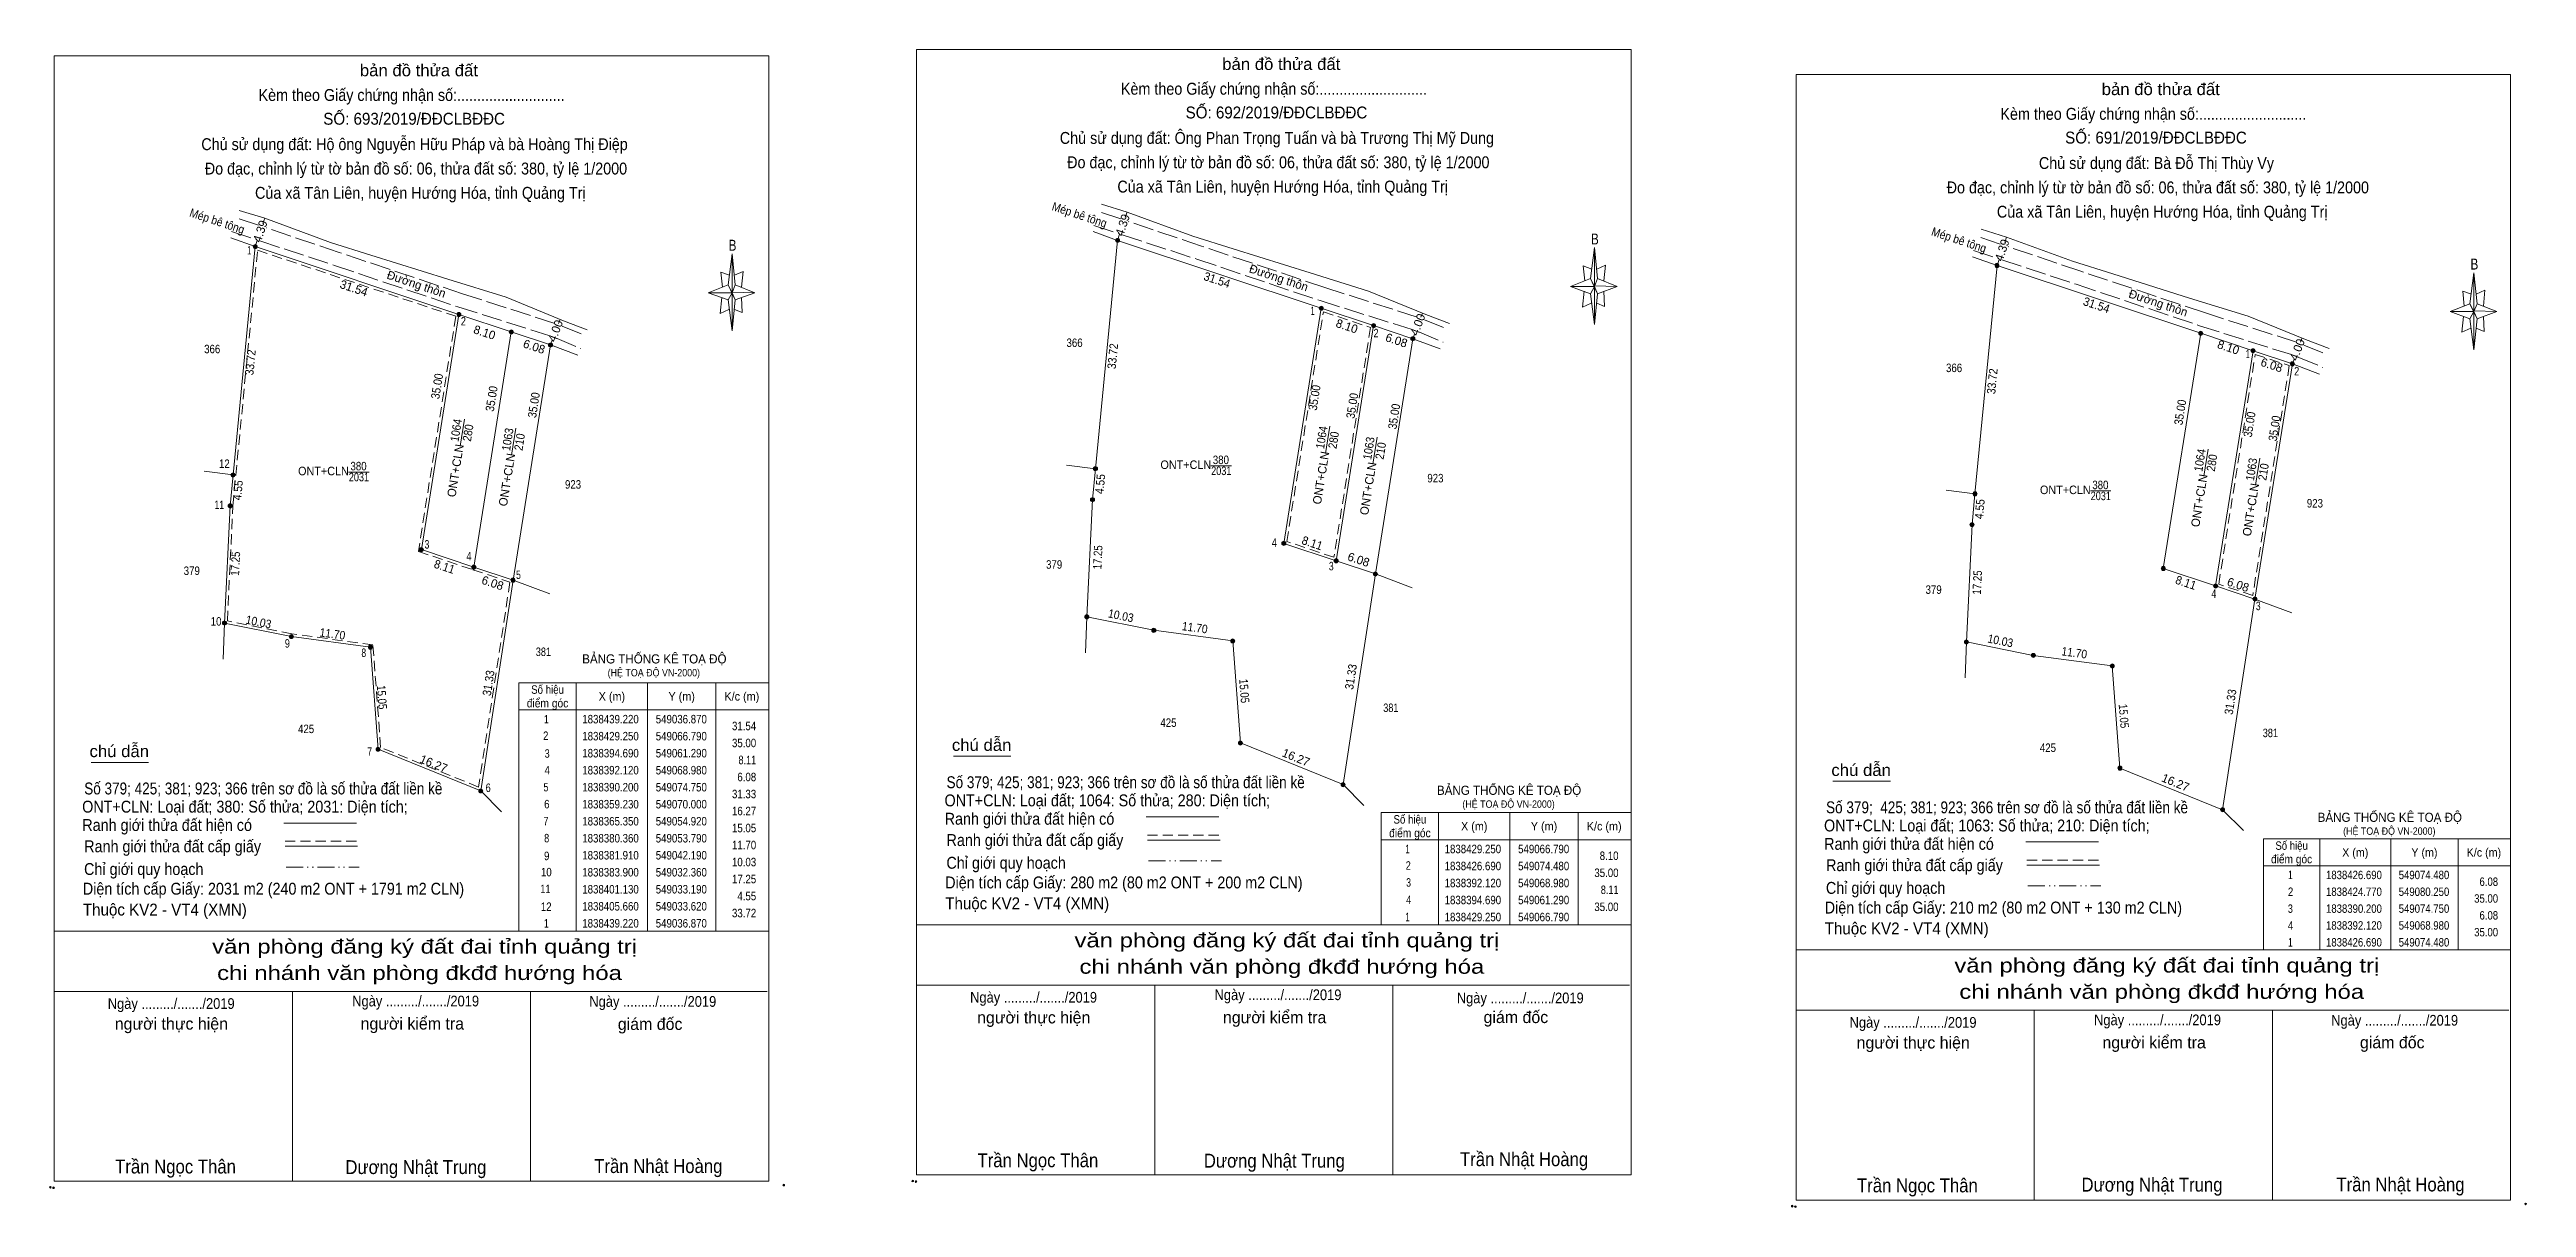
# Model space of a CAD drawing. Header units: metres. Extents: x 548017 to 549086, y 1838275 to 1838499.
# Drawn here: x 548017.3 to 548381.2, y 1838321.3 to 1838491.5 of the extents above; entities that cross this region are included whole.
import ezdxf
from ezdxf.enums import TextEntityAlignment as Align

# ---------------------------------------------------------------- set-up
doc = ezdxf.new("R2010")
doc.units = ezdxf.units.M
doc.header["$LTSCALE"] = 0.5
doc.header["$PDMODE"] = 32
doc.header["$PDSIZE"] = 0.25
for name, pattern in [('DASH_DOUBLE_DOT', [9.2, 5, -1.2, 0.3, -1.2, 0.3, -1.2]), ('LONG_DASHED', [7.5, 6, -1.5]), ('MEDIUM_DASHED', [4.5, 3, -1.5])]:
    doc.linetypes.add(name, pattern=pattern)
for name, color, linetype, lineweight in [('1', 7, 'Continuous', 13), ('10', 7, 'Continuous', 13), ('17', 7, 'Continuous', 13), ('18', 7, 'Continuous', 13), ('23', 7, 'Continuous', 13), ('32', 7, 'Continuous', 13), ('5', 7, 'Continuous', 13), ('6', 7, 'Continuous', 13), ('63', 7, 'Continuous', 13)]:
    doc.layers.add(name, color=color, linetype=linetype, lineweight=lineweight)

msp = doc.modelspace()

# ---------------------------------------------------------------- texts
at = {"layer": '1'}
for s, width, p in [('1', 0.65, (548046.615, 1838461.36)), ('1', 0.65, (548202.855, 1838452.45)), ('2', 0.8, (548078.08, 1838450.92)), ('2', 0.8, (548212.17, 1838449.18)), ('1', 0.65, (548340.235, 1838446.12)), ('2', 0.8, (548347.42, 1838443.58)), ('12', 0.85, (548042.97, 1838429.98)), ('380', 0.85, (548062.68, 1838429.63)), ('ONT+CLN', 0.95, (548184.22, 1838429.83)), ('380', 0.85, (548189.37, 1838430.55)), ('ONT+CLN', 0.95, (548057.53, 1838428.91)), ('2031', 0.8, (548062.74, 1838428.02)), ('2031', 0.8, (548189.43, 1838428.94)), ('ONT+CLN', 0.95, (548313.43, 1838426.14)), ('380', 0.85, (548318.58, 1838426.86)), ('11', 0.75, (548042.225, 1838423.94)), ('2031', 0.8, (548318.64, 1838425.25)), ('4', 0.8, (548197.215, 1838418.39)), ('3', 0.75, (548072.73, 1838418.13)), ('4', 0.8, (548078.895, 1838416.39)), ('3', 0.75, (548205.59, 1838414.93)), ('5', 0.75, (548086.18, 1838413.66)), ('4', 0.8, (548335.245, 1838410.87)), ('3', 0.75, (548341.77, 1838409.08)), ('10', 0.85, (548041.755, 1838406.81)), ('9', 0.8, (548052.225, 1838403.57)), ('8', 0.75, (548063.45, 1838402.2)), ('7', 0.75, (548064.32, 1838387.68)), ('6', 0.8, (548081.73, 1838382.36))]:
    msp.add_text(s, height=1.25, dxfattribs=dict(at, width=width)).set_placement(p, align=Align.CENTER)
for s, height, width, p in [('BẢNG THỐNG KÊ TOẠ ĐỘ ', 1.341, 0.95, (548095.54, 1838401.25)), ('(HỆ TOẠ ĐỘ VN-2000)', 1.085, 0.9, (548099.28, 1838399.35)), ('BẢNG THỐNG KÊ TOẠ ĐỘ ', 1.341, 0.95, (548221.11, 1838381.94)), ('(HỆ TOẠ ĐỘ VN-2000)', 1.085, 0.9, (548224.85, 1838380.04)), ('BẢNG THỐNG KÊ TOẠ ĐỘ ', 1.341, 0.95, (548350.5, 1838377.97)), ('(HỆ TOẠ ĐỘ VN-2000)', 1.085, 0.9, (548354.24, 1838376.07))]:
    msp.add_text(s, height=height, dxfattribs=dict(at, width=width)).set_placement(p)
at = {"layer": '5'}
for s, height, width, p in [('bản đồ thửa đất', 1.75, 1.05, (548071.555, 1838487.55)), ('bản đồ thửa đất', 1.75, 1.05, (548198.245, 1838488.47)), ('Kèm theo Giấy chứng nhận số:...........................', 1.75, 0.9, (548070.475, 1838483.92)), ('Kèm theo Giấy chứng nhận số:...........................', 1.75, 0.9, (548197.165, 1838484.84)), ('bản đồ thửa đất', 1.75, 1.05, (548327.45, 1838484.78)), ('SỐ: 693/2019/ĐĐCLBĐĐC', 1.75, 0.95, (548070.845, 1838480.43)), ('SỐ: 692/2019/ĐĐCLBĐĐC', 1.75, 0.95, (548197.535, 1838481.35)), ('Kèm theo Giấy chứng nhận số:...........................', 1.75, 0.9, (548326.37, 1838481.15)), ('Chủ sử dụng đất: Hộ ông Nguyễn Hữu Pháp và bà Hoàng Thị Điệp', 1.75, 0.9, (548070.91, 1838476.69)), ('Chủ sử dụng đất: Ông Phan Trọng Tuấn và bà Trương Thị Mỹ Dung', 1.75, 0.9, (548197.6, 1838477.61)), ('SỐ: 691/2019/ĐĐCLBĐĐC', 1.75, 0.95, (548326.745, 1838477.66)), ('Đo đạc, chỉnh lý từ tờ bản đồ số: 06, thửa đất số: 380, tỷ lệ 1/2000 ', 1.75, 0.9, (548071.41, 1838473.11)), ('Đo đạc, chỉnh lý từ tờ bản đồ số: 06, thửa đất số: 380, tỷ lệ 1/2000 ', 1.75, 0.9, (548198.1, 1838474.03)), ('Chủ sử dụng đất: Bà Đỗ Thị Thùy Vy', 1.75, 0.9, (548326.815, 1838473.92)), ('Của xã Tân Liên, huyện Hướng Hóa, tỉnh Quảng Trị', 1.75, 0.9, (548071.76, 1838469.54)), ('Của xã Tân Liên, huyện Hướng Hóa, tỉnh Quảng Trị', 1.75, 0.9, (548198.45, 1838470.46)), ('Đo đạc, chỉnh lý từ tờ bản đồ số: 06, thửa đất số: 380, tỷ lệ 1/2000 ', 1.75, 0.9, (548327.31, 1838470.34)), ('Của xã Tân Liên, huyện Hướng Hóa, tỉnh Quảng Trị', 1.75, 0.9, (548327.66, 1838466.77)), ('B', 1.607, 0.8, (548117.625, 1838461.91)), ('B', 1.607, 0.8, (548244.315, 1838462.83)), ('B', 1.607, 0.8, (548373.525, 1838459.14)), ('văn phòng đăng ký đất đai tỉnh quảng trị', 2.099, 1.25, (548199.075, 1838359.52)), ('văn phòng đăng ký đất đai tỉnh quảng trị', 2.099, 1.25, (548072.385, 1838358.6)), ('chi nhánh văn phòng đkđđ hướng hóa', 2.099, 1.25, (548198.33, 1838355.65)), ('văn phòng đăng ký đất đai tỉnh quảng trị', 2.099, 1.25, (548328.34, 1838355.83)), ('chi nhánh văn phòng đkđđ hướng hóa', 2.099, 1.25, (548071.64, 1838354.73)), ('chi nhánh văn phòng đkđđ hướng hóa', 2.099, 1.25, (548327.59, 1838351.96)), ('Ngày ........./......./2019', 1.575, 0.9, (548035.16, 1838350.48)), ('Ngày ........./......./2019', 1.575, 0.9, (548071.07, 1838350.85)), ('Ngày ........./......./2019', 1.575, 0.9, (548105.91, 1838350.79)), ('Ngày ........./......./2019', 1.575, 0.9, (548161.85, 1838351.4)), ('Ngày ........./......./2019', 1.575, 0.9, (548197.76, 1838351.77)), ('Ngày ........./......./2019', 1.575, 0.9, (548233.35, 1838351.3)), ('Ngày ........./......./2019', 1.575, 0.9, (548291.06, 1838347.71)), ('Ngày ........./......./2019', 1.575, 0.9, (548326.97, 1838348.08)), ('Ngày ........./......./2019', 1.575, 0.9, (548361.81, 1838348.02)), ('Trần Nhật Hoàng', 2.04, 0.9, (548106.725, 1838326.36)), ('Trần Ngọc Thân', 2.041, 0.9, (548162.485, 1838327.21)), ('Dương Nhật Trung', 2.04, 0.9, (548197.225, 1838327.15)), ('Trần Nhật Hoàng', 2.04, 0.9, (548233.915, 1838327.37)), ('Trần Ngọc Thân', 2.041, 0.9, (548035.795, 1838326.29)), ('Dương Nhật Trung', 2.04, 0.9, (548071.105, 1838326.21)), ('Trần Ngọc Thân', 2.041, 0.9, (548291.695, 1838323.52)), ('Dương Nhật Trung', 2.04, 0.9, (548326.165, 1838323.63)), ('Trần Nhật Hoàng', 2.04, 0.9, (548362.665, 1838323.66))]:
    msp.add_text(s, height=height, dxfattribs=dict(at, width=width)).set_placement(p, align=Align.CENTER)
for s, p in [('người thực hiện', (548035.185, 1838347.43)), ('người kiểm tra', (548070.58, 1838347.45)), ('giám đốc', (548105.52, 1838347.39)), ('người thực hiện', (548161.875, 1838348.35)), ('người kiểm tra', (548197.27, 1838348.37)), ('giám đốc', (548232.71, 1838348.4)), ('người thực hiện', (548291.08, 1838344.66)), ('người kiểm tra', (548326.475, 1838344.68)), ('giám đốc', (548361.46, 1838344.69))]:
    msp.add_text(s, height=1.75, dxfattribs=at).set_placement(p, align=Align.CENTER)
at = {"layer": '6'}
for s, width, p in [('chú dẫn', 1.05, (548149.85, 1838388.4)), ('chú dẫn', 1.05, (548023.16, 1838387.48)), ('chú dẫn', 1.05, (548279.06, 1838384.71)), ('Số 379; 425; 381; 923; 366 trên sơ đồ là số thửa đất liền kề', 0.85, (548022.38, 1838382)), ('Số 379; 425; 381; 923; 366 trên sơ đồ là số thửa đất liền kề', 0.85, (548149.07, 1838382.92)), ('ONT+CLN: Loại đất; 380: Số thửa; 2031: Diện tích;', 0.9, (548022.08, 1838379.33)), ('ONT+CLN: Loại đất; 1064: Số thửa; 280: Diện tích;', 0.9, (548148.77, 1838380.25)), ('Số 379;  425; 381; 923; 366 trên sơ đồ là số thửa đất liền kề', 0.85, (548278.28, 1838379.23)), ('Ranh giới thửa đất hiện có ', 0.9, (548022.1, 1838376.63)), ('Ranh giới thửa đất hiện có ', 0.9, (548148.79, 1838377.55)), ('Ranh giới thửa đất cấp giấy', 0.9, (548149.07, 1838374.42)), ('ONT+CLN: Loại đất; 1063: Số thửa; 210: Diện tích;', 0.9, (548277.98, 1838376.56)), ('Ranh giới thửa đất cấp giấy', 0.9, (548022.38, 1838373.5)), ('Chỉ giới quy hoạch', 0.9, (548149.05, 1838371.08)), ('Ranh giới thửa đất hiện có ', 0.9, (548278, 1838373.86)), ('Ranh giới thửa đất cấp giấy', 0.9, (548278.28, 1838370.73)), ('Diện tích cấp Giấy: 2031 m2 (240 m2 ONT + 1791 m2 CLN)', 0.9, (548022.18, 1838367.27)), ('Chỉ giới quy hoạch', 0.9, (548022.36, 1838370.16)), ('Diện tích cấp Giấy: 280 m2 (80 m2 ONT + 200 m2 CLN)', 0.9, (548148.87, 1838368.19)), ('Chỉ giới quy hoạch', 0.9, (548278.26, 1838367.39)), ('Thuộc KV2 - VT4 (XMN)', 0.95, (548022.18, 1838364.2)), ('Thuộc KV2 - VT4 (XMN)', 0.95, (548148.87, 1838365.12)), ('Diện tích cấp Giấy: 210 m2 (80 m2 ONT + 130 m2 CLN)', 0.9, (548278.08, 1838364.5)), ('Thuộc KV2 - VT4 (XMN)', 0.95, (548278.08, 1838361.43))]:
    msp.add_text(s, height=1.75, dxfattribs=dict(at, width=width)).set_placement(p)
at = {"layer": '63'}
for s, rotation, width, p in [('Mép bê tông', 341.754, 0.9, (548041.7143, 1838465.6735)), ('Mép bê tông', 341.754, 0.9, (548168.4043, 1838466.5935)), ('Mép bê tông', 341.754, 0.9, (548297.6143, 1838462.9035)), ('31.54', 341.571, 0.95, (548188.6074, 1838457.0211)), ('31.54', 341.571, 0.95, (548317.8174, 1838453.3311)), ('33.72', 84.469, 0.9, (548047.4106, 1838445.4348)), ('33.72', 84.469, 0.9, (548174.1006, 1838446.3548)), ('35.00', 80.96, 0.9, (548074.8302, 1838441.8968)), ('35.00', 80.96, 0.9, (548082.8402, 1838440.0568)), ('35.00', 80.96, 0.9, (548203.7302, 1838440.2168)), ('33.72', 84.469, 0.9, (548303.3106, 1838442.6648)), ('35.00', 80.96, 0.9, (548089.0502, 1838439.1268)), ('35.00', 80.96, 0.9, (548209.2802, 1838439.0268)), ('35.00', 80.96, 0.9, (548215.4402, 1838437.4568)), ('35.00', 80.96, 0.9, (548330.9202, 1838438.0668)), ('35.00', 80.96, 0.9, (548341.1002, 1838436.2768)), ('1064', 80.96, 0.9, (548077.6284, 1838435.4268)), ('280', 80.96, 0.9, (548079.3839, 1838435.0418)), ('1063', 80.96, 0.9, (548085.2028, 1838434.0818)), ('210', 80.96, 0.9, (548086.9539, 1838433.7018)), ('1064', 80.96, 0.9, (548204.7884, 1838434.3668)), ('280', 80.96, 0.9, (548206.5439, 1838433.9818)), ('1063', 80.96, 0.9, (548211.7128, 1838432.7818)), ('35.00', 80.96, 0.9, (548344.7702, 1838435.7068)), ('210', 80.96, 0.9, (548213.4639, 1838432.4018)), ('1064', 80.96, 0.9, (548333.8184, 1838431.0268)), ('280', 80.96, 0.9, (548335.5739, 1838430.6418)), ('1063', 80.96, 0.9, (548341.3928, 1838429.6818)), ('210', 80.96, 0.9, (548343.1439, 1838429.3018)), ('4.55', 84.578, 0.9, (548045.5658, 1838426.6509)), ('4.55', 84.578, 0.9, (548172.2558, 1838427.5709)), ('4.55', 84.578, 0.9, (548301.4658, 1838423.8809)), ('8.11', 341.52, 0.95, (548202.6019, 1838418.3514)), ('17.25', 87.242, 0.85, (548045.2077, 1838415.8899)), ('8.11', 341.52, 0.95, (548075.1119, 1838414.8814)), ('17.25', 87.242, 0.85, (548171.8977, 1838416.8099)), ('17.25', 87.242, 0.85, (548301.1077, 1838413.1199)), ('8.11', 341.52, 0.95, (548330.9519, 1838412.5314)), ('10.03', 348.556, 0.9, (548174.561, 1838407.6612)), ('10.03', 348.556, 0.9, (548047.871, 1838406.7412)), ('11.70', 352.389, 0.9, (548058.7722, 1838404.9785)), ('11.70', 352.389, 0.9, (548185.4622, 1838405.8985)), ('10.03', 348.556, 0.9, (548303.771, 1838403.9712)), ('11.70', 352.389, 0.9, (548314.6722, 1838402.2085)), ('15.05', 274.305, 0.85, (548065.498, 1838396.2369)), ('31.33', 81.28, 0.9, (548082.3945, 1838398.2753)), ('15.05', 274.305, 0.85, (548192.188, 1838397.1569)), ('31.33', 81.28, 0.9, (548209.0845, 1838399.1953)), ('15.05', 274.305, 0.85, (548321.398, 1838393.4669)), ('31.33', 81.28, 0.9, (548338.2945, 1838395.5053))]:
    msp.add_text(s, height=1.25, rotation=rotation, dxfattribs=dict(at, width=width)).set_placement(p, align=Align.CENTER)
for s, rotation, p in [('4.39', 71.524, (548175.5185, 1838465.4919)), ('4.39', 71.524, (548048.8285, 1838464.5719)), ('4.39', 71.524, (548304.7285, 1838461.8019)), ('Đường thôn', 341.423, (548197.6759, 1838457.3373)), ('31.54', 341.571, (548061.7975, 1838455.8111)), ('Đường thôn', 341.423, (548070.9859, 1838456.4173)), ('Đường thôn', 341.423, (548326.8859, 1838453.6473)), ('4.00', 69.343, (548218.8804, 1838450.8295)), ('8.10', 341.587, (548080.9976, 1838449.3115)), ('6.08', 341.595, (548088.2877, 1838447.2283)), ('4.00', 69.343, (548092.1904, 1838449.9095)), ('8.10', 341.587, (548207.6876, 1838450.2315)), ('6.08', 341.595, (548214.9777, 1838448.1483)), ('8.10', 341.587, (548337.1876, 1838447.1215)), ('4.00', 69.343, (548348.0904, 1838447.1395)), ('6.08', 341.595, (548343.5577, 1838444.5183)), ('ONT+CLN', 80.96, (548077.5285, 1838429.4918)), ('ONT+CLN', 80.96, (548085.0985, 1838428.1518)), ('ONT+CLN', 80.96, (548204.6885, 1838428.4318)), ('ONT+CLN', 80.96, (548211.6085, 1838426.8518)), ('ONT+CLN', 80.96, (548333.7185, 1838425.0918)), ('ONT+CLN', 80.96, (548341.2885, 1838423.7518)), ('6.08', 341.595, (548209.4077, 1838415.9283)), ('6.08', 341.595, (548082.1877, 1838412.4883)), ('6.08', 341.595, (548338.6177, 1838412.2383)), ('16.27', 337.911, (548073.485, 1838385.941)), ('16.27', 337.911, (548200.175, 1838386.861)), ('16.27', 337.911, (548329.385, 1838383.171))]:
    msp.add_text(s, height=1.25, rotation=rotation, dxfattribs=at).set_placement(p, align=Align.CENTER)
for s, height, width, p in [('366', 1.25, 0.85, (548167.875, 1838447.76)), ('366', 1.25, 0.85, (548041.185, 1838446.84)), ('366', 1.25, 0.85, (548297.085, 1838444.07)), ('923', 1.25, 0.85, (548094.195, 1838426.94)), ('923', 1.25, 0.85, (548220.885, 1838427.86)), ('923', 1.25, 0.85, (548350.095, 1838424.17)), ('379', 1.25, 0.85, (548164.87, 1838415.17)), ('379', 1.25, 0.85, (548038.18, 1838414.25)), ('379', 1.25, 0.85, (548294.08, 1838411.48)), ('381', 1.25, 0.8, (548089.84, 1838402.34)), ('Số hiệu', 1.25, 0.85, (548090.45, 1838396.79)), ('điểm góc', 1.25, 0.9, (548090.45, 1838394.79)), ('X (m)', 1.25, 0.95, (548099.9, 1838395.79)), ('Y (m)', 1.25, 0.95, (548110.155, 1838395.79)), ('K/c (m)', 1.25, 0.95, (548118.995, 1838395.79)), ('381', 1.25, 0.8, (548214.34, 1838394.11)), ('425', 1.25, 0.85, (548054.975, 1838391.01)), (' 2', 1.25, 0.85, (548089.985, 1838390)), (' 1', 1.25, 0.75, (548090.1, 1838392.44)), ('1838439.220', 1.25, 0.85, (548099.7, 1838392.44)), ('1838429.250', 1.25, 0.85, (548099.7, 1838389.94)), ('549036.870', 1.25, 0.85, (548110.1, 1838392.44)), ('549066.790', 1.25, 0.85, (548110.1, 1838389.94)), ('425', 1.25, 0.85, (548181.665, 1838391.93)), ('381', 1.25, 0.8, (548343.55, 1838390.42)), (' 3', 1.25, 0.8, (548090.205, 1838387.39)), ('1838394.690', 1.25, 0.85, (548099.7, 1838387.44)), ('549061.290', 1.25, 0.85, (548110.1, 1838387.44)), ('425', 1.25, 0.85, (548310.875, 1838388.24)), (' 5', 1.25, 0.8, (548090.035, 1838382.45)), (' 4', 1.25, 0.85, (548090.21, 1838384.95)), ('1838392.120', 1.25, 0.85, (548099.7, 1838384.94)), ('1838390.200', 1.25, 0.85, (548099.7, 1838382.44)), ('549068.980', 1.25, 0.85, (548110.1, 1838384.94)), ('549074.750', 1.25, 0.85, (548110.1, 1838382.44)), (' 6', 1.25, 0.85, (548090.145, 1838379.95)), ('1838359.230', 1.25, 0.85, (548099.7, 1838379.94)), ('549070.000', 1.25, 0.85, (548110.1, 1838379.94)), (' 7', 1.25, 0.8, (548090.025, 1838377.45)), (' 8', 1.25, 0.8, (548090.135, 1838374.95)), ('1838365.350', 1.25, 0.85, (548099.7, 1838377.44)), ('1838380.360', 1.25, 0.85, (548099.7, 1838374.94)), ('549054.920', 1.25, 0.85, (548110.1, 1838377.44)), ('549053.790', 1.25, 0.85, (548110.1, 1838374.94)), ('điểm góc', 1.25, 0.9, (548217.14, 1838375.71)), ('Số hiệu', 1.25, 0.85, (548217.14, 1838377.71)), ('X (m)', 1.25, 0.95, (548226.59, 1838376.71)), ('Y (m)', 1.25, 0.95, (548236.845, 1838376.71)), ('K/c (m)', 1.25, 0.95, (548245.685, 1838376.71)), (' 9', 1.25, 0.85, (548090.13, 1838372.34)), ('1838381.910', 1.25, 0.85, (548099.7, 1838372.44)), ('549042.190', 1.25, 0.85, (548110.1, 1838372.44)), ('1', 1.25, 0.65, (548216.785, 1838373.36)), ('1838429.250', 1.25, 0.85, (548226.39, 1838373.36)), ('549066.790', 1.25, 0.85, (548236.79, 1838373.36)), ('điểm góc', 1.237, 0.9, (548346.67, 1838371.88)), ('Số hiệu', 1.237, 0.85, (548346.675, 1838373.86)), ('X (m)', 1.237, 0.95, (548356.025, 1838372.86)), ('Y (m)', 1.237, 0.95, (548366.185, 1838372.86)), ('K/c (m)', 1.237, 0.95, (548374.925, 1838372.86)), (' 11', 1.25, 0.8, (548089.95, 1838367.49)), (' 10', 1.25, 0.85, (548090.07, 1838369.96)), ('1838383.900', 1.25, 0.85, (548099.7, 1838369.94)), ('1838401.130', 1.25, 0.85, (548099.7, 1838367.44)), ('549032.360', 1.25, 0.85, (548110.1, 1838369.94)), ('549033.190', 1.25, 0.85, (548110.1, 1838367.44)), ('2', 1.25, 0.8, (548216.9, 1838370.93)), ('3', 1.25, 0.75, (548216.95, 1838368.44)), ('1838426.690', 1.25, 0.85, (548226.39, 1838370.86)), ('1838392.120', 1.25, 0.85, (548226.39, 1838368.36)), ('549074.480', 1.25, 0.85, (548236.79, 1838370.86)), ('549068.980', 1.25, 0.85, (548236.79, 1838368.36)), (' 1', 1.237, 0.75, (548346.32, 1838369.55)), ('1838426.690', 1.237, 0.85, (548355.83, 1838369.55)), ('549074.480', 1.237, 0.85, (548366.12, 1838369.55)), (' 12', 1.25, 0.85, (548090.055, 1838364.88)), ('1838405.660', 1.25, 0.85, (548099.7, 1838364.94)), ('549033.620', 1.25, 0.85, (548110.1, 1838364.94)), ('4', 1.25, 0.8, (548216.955, 1838365.89)), ('1838394.690', 1.25, 0.85, (548226.39, 1838365.86)), ('549061.290', 1.25, 0.85, (548236.79, 1838365.86)), (' 3', 1.237, 0.8, (548346.31, 1838364.6)), (' 2', 1.237, 0.85, (548346.325, 1838367.08)), ('1838424.770', 1.237, 0.85, (548355.83, 1838367.08)), ('1838390.200', 1.237, 0.85, (548355.83, 1838364.6)), ('549080.250', 1.237, 0.85, (548366.12, 1838367.08)), ('549074.750', 1.237, 0.85, (548366.12, 1838364.6)), (' 1', 1.25, 0.75, (548090.1, 1838362.44)), ('1838439.220', 1.25, 0.85, (548099.7, 1838362.44)), ('549036.870', 1.25, 0.85, (548110.1, 1838362.44)), ('1', 1.25, 0.65, (548216.785, 1838363.36)), ('1838429.250', 1.25, 0.85, (548226.39, 1838363.36)), ('549066.790', 1.25, 0.85, (548236.79, 1838363.36)), (' 4', 1.237, 0.85, (548346.325, 1838362.13)), ('1838392.120', 1.237, 0.85, (548355.83, 1838362.13)), ('549068.980', 1.237, 0.85, (548366.12, 1838362.13)), (' 1', 1.237, 0.75, (548346.32, 1838359.65)), ('1838426.690', 1.237, 0.85, (548355.83, 1838359.65)), ('549074.480', 1.237, 0.85, (548366.12, 1838359.65))]:
    msp.add_text(s, height=height, dxfattribs=dict(at, width=width)).set_placement(p, align=Align.CENTER)
for s, height, width, p in [('31.54', 1.25, 0.85, (548121.1, 1838391.44)), ('35.00', 1.25, 0.85, (548121.1, 1838388.94)), ('8.11', 1.25, 0.8, (548121.1, 1838386.44)), ('6.08', 1.25, 0.85, (548121.1, 1838383.94)), ('31.33', 1.25, 0.85, (548121.1, 1838381.44)), ('16.27', 1.25, 0.85, (548121.1, 1838378.94)), ('15.05', 1.25, 0.85, (548121.1, 1838376.44)), ('11.70', 1.25, 0.85, (548121.1, 1838373.94)), ('10.03', 1.25, 0.85, (548121.1, 1838371.44)), ('8.10', 1.25, 0.85, (548247.79, 1838372.36)), ('17.25', 1.25, 0.85, (548121.1, 1838368.94)), ('35.00', 1.25, 0.85, (548247.79, 1838369.86)), ('6.08', 1.237, 0.85, (548377.01, 1838368.56)), ('33.72', 1.25, 0.85, (548121.1, 1838363.94)), ('4.55', 1.25, 0.85, (548121.1, 1838366.44)), ('35.00', 1.25, 0.85, (548247.79, 1838364.86)), ('8.11', 1.25, 0.8, (548247.79, 1838367.36)), ('35.00', 1.237, 0.85, (548377.01, 1838366.09)), ('35.00', 1.237, 0.85, (548377.01, 1838361.14)), ('6.08', 1.237, 0.85, (548377.01, 1838363.61))]:
    msp.add_text(s, height=height, dxfattribs=dict(at, width=width)).set_placement(p, align=Align.RIGHT)

# ---------------------------------------------------------------- hatches: boundary and pattern name
at = {"layer": '63'}
for points in [[(548174.4926, 1838463.427, 1), (548173.8926, 1838463.427, 1)], [(548047.8026, 1838462.507, 1), (548047.2026, 1838462.507, 1)], [(548303.7026, 1838459.737, 1), (548303.1026, 1838459.737, 1)], [(548077.7226, 1838452.537, 1), (548077.1226, 1838452.537, 1)], [(548204.4126, 1838453.457, 1), (548203.8126, 1838453.457, 1)], [(548085.4126, 1838449.977, 1), (548084.8126, 1838449.977, 1)], [(548212.1026, 1838450.897, 1), (548211.5026, 1838450.897, 1)], [(548217.8726, 1838448.977, 1), (548217.2726, 1838448.977, 1)], [(548333.6226, 1838449.767, 1), (548333.0226, 1838449.767, 1)], [(548091.1826, 1838448.057, 1), (548090.5826, 1838448.057, 1)], [(548341.3126, 1838447.207, 1), (548340.7126, 1838447.207, 1)], [(548347.0826, 1838445.287, 1), (548346.4826, 1838445.287, 1)], [(548044.5526, 1838428.947, 1), (548043.9526, 1838428.947, 1)], [(548171.2426, 1838429.867, 1), (548170.6426, 1838429.867, 1)], [(548044.1226, 1838424.417, 1), (548043.5226, 1838424.417, 1)], [(548170.8126, 1838425.337, 1), (548170.2126, 1838425.337, 1)], [(548300.4526, 1838426.177, 1), (548299.8526, 1838426.177, 1)], [(548300.0226, 1838421.647, 1), (548299.4226, 1838421.647, 1)], [(548072.2226, 1838417.977, 1), (548071.6226, 1838417.977, 1)], [(548198.9126, 1838418.897, 1), (548198.3126, 1838418.897, 1)], [(548206.6026, 1838416.327, 1), (548206.0026, 1838416.327, 1)], [(548079.9126, 1838415.407, 1), (548079.3126, 1838415.407, 1)], [(548085.6826, 1838413.487, 1), (548085.0826, 1838413.487, 1)], [(548212.3726, 1838414.407, 1), (548211.7726, 1838414.407, 1)], [(548328.1226, 1838415.207, 1), (548327.5226, 1838415.207, 1)], [(548335.8126, 1838412.637, 1), (548335.2126, 1838412.637, 1)], [(548341.5826, 1838410.717, 1), (548340.9826, 1838410.717, 1)], [(548043.2926, 1838407.187, 1), (548042.6926, 1838407.187, 1)], [(548053.1226, 1838405.197, 1), (548052.5226, 1838405.197, 1)], [(548169.9826, 1838408.107, 1), (548169.3826, 1838408.107, 1)], [(548179.8126, 1838406.117, 1), (548179.2126, 1838406.117, 1)], [(548064.7226, 1838403.647, 1), (548064.1226, 1838403.647, 1)], [(548191.4126, 1838404.567, 1), (548190.8126, 1838404.567, 1)], [(548299.1926, 1838404.417, 1), (548298.5926, 1838404.417, 1)], [(548309.0226, 1838402.427, 1), (548308.4226, 1838402.427, 1)], [(548320.6226, 1838400.877, 1), (548320.0226, 1838400.877, 1)], [(548065.8526, 1838388.637, 1), (548065.2526, 1838388.637, 1)], [(548192.5426, 1838389.557, 1), (548191.9426, 1838389.557, 1)], [(548207.6226, 1838383.437, 1), (548207.0226, 1838383.437, 1)], [(548321.7526, 1838385.867, 1), (548321.1526, 1838385.867, 1)], [(548080.9326, 1838382.517, 1), (548080.3326, 1838382.517, 1)], [(548336.8326, 1838379.747, 1), (548336.2326, 1838379.747, 1)]]:
    msp.add_hatch(color=256, dxfattribs=at).paths.add_polyline_path(points)

# ---------------------------------------------------------------- linework, layer by layer
at = {"layer": '1'}
for points in [[(548174.19, 1838463.43), (548204.11, 1838453.46), (548198.61, 1838418.9), (548206.3, 1838416.33), (548212.07, 1838414.41), (548207.32, 1838383.44), (548192.24, 1838389.56), (548191.11, 1838404.57), (548179.51, 1838406.12), (548169.68, 1838408.11), (548170.51, 1838425.34), (548170.94, 1838429.87)], [(548047.5, 1838462.51), (548077.42, 1838452.54), (548071.92, 1838417.98), (548079.61, 1838415.41), (548085.38, 1838413.49), (548080.63, 1838382.52), (548065.55, 1838388.64), (548064.42, 1838403.65), (548052.82, 1838405.2), (548042.99, 1838407.19), (548043.82, 1838424.42), (548044.25, 1838428.95)], [(548303.4, 1838459.74), (548333.32, 1838449.77), (548327.82, 1838415.21), (548335.51, 1838412.64), (548341.28, 1838410.72), (548336.53, 1838379.75), (548321.45, 1838385.87), (548320.32, 1838400.88), (548308.72, 1838402.43), (548298.89, 1838404.42), (548299.72, 1838421.65), (548300.15, 1838426.18)], [(548077.42, 1838452.54), (548085.11, 1838449.98), (548079.61, 1838415.41), (548071.92, 1838417.98)], [(548204.11, 1838453.46), (548211.8, 1838450.9), (548206.3, 1838416.33), (548198.61, 1838418.9)], [(548085.11, 1838449.98), (548090.88, 1838448.06), (548085.38, 1838413.49), (548079.61, 1838415.41)], [(548211.8, 1838450.9), (548217.57, 1838448.98), (548212.07, 1838414.41), (548206.3, 1838416.33)], [(548333.32, 1838449.77), (548341.01, 1838447.21), (548335.51, 1838412.64), (548327.82, 1838415.21)], [(548341.01, 1838447.21), (548346.78, 1838445.29), (548341.28, 1838410.72), (548335.51, 1838412.64)]]:
    msp.add_lwpolyline(points, close=True, dxfattribs=at)
at = {"layer": '1', "linetype": 'MEDIUM_DASHED'}
for points in [[(548047.85, 1838461.97), (548076.97, 1838452.27), (548071.47, 1838417.71), (548079.48, 1838415.03), (548084.93, 1838413.22), (548080.31, 1838383.08), (548065.93, 1838388.92), (548064.79, 1838404), (548052.89, 1838405.59), (548043.41, 1838407.51), (548044.22, 1838424.39), (548044.65, 1838428.91)], [(548204.43, 1838452.93), (548211.35, 1838450.63), (548205.98, 1838416.86), (548199.06, 1838419.17)], [(548341.33, 1838446.68), (548346.33, 1838445.02), (548340.96, 1838411.25), (548335.96, 1838412.91)]]:
    msp.add_lwpolyline(points, close=True, dxfattribs=at)
at = {"layer": '10', "linetype": 'LONG_DASHED'}
for p, q in [((548174.67, 1838466.58), (548171.44, 1838467.67)), ((548044.03, 1838464.72), (548047.67, 1838463.52)), ((548047.98, 1838465.66), (548044.75, 1838466.75)), ((548048.2, 1838463.34), (548059.13, 1838459.75)), ((548059.83, 1838461.66), (548049.11, 1838465.28)), ((548170.72, 1838465.64), (548174.36, 1838464.44)), ((548174.89, 1838464.26), (548185.82, 1838460.67)), ((548186.52, 1838462.58), (548175.8, 1838466.2)), ((548303.88, 1838462.89), (548300.65, 1838463.98)), ((548059.13, 1838459.75), (548077.25, 1838453.66)), ((548077.97, 1838455.58), (548059.83, 1838461.66)), ((548185.82, 1838460.67), (548203.94, 1838454.58)), ((548204.66, 1838456.5), (548186.52, 1838462.58)), ((548299.93, 1838461.95), (548303.57, 1838460.75)), ((548304.1, 1838460.57), (548315.03, 1838456.98)), ((548315.73, 1838458.89), (548305.01, 1838462.51)), ((548218.19, 1838452.15), (548204.66, 1838456.5)), ((548315.03, 1838456.98), (548333.15, 1838450.89)), ((548333.87, 1838452.81), (548315.73, 1838458.89)), ((548077.25, 1838453.66), (548090.76, 1838449.41)), ((548091.5, 1838451.23), (548077.97, 1838455.58)), ((548203.94, 1838454.58), (548217.45, 1838450.33)), ((548347.4, 1838448.46), (548333.87, 1838452.81)), ((548333.15, 1838450.89), (548346.66, 1838446.64))]:
    msp.add_line(p, q, dxfattribs=at)
at = {"layer": '10'}
for p, q in [((548174.19, 1838463.43), (548170.94, 1838429.87)), ((548047.5, 1838462.51), (548044.25, 1838428.95)), ((548303.4, 1838459.74), (548300.15, 1838426.18)), ((548075.79, 1838457.72), (548084.39, 1838455.06)), ((548075.79, 1838457.72), (548084.39, 1838455.06)), ((548202.48, 1838458.64), (548211.08, 1838455.98)), ((548202.48, 1838458.64), (548211.08, 1838455.98)), ((548071.92, 1838417.98), (548077.42, 1838452.54)), ((548198.61, 1838418.9), (548204.11, 1838453.46)), ((548331.69, 1838454.95), (548340.29, 1838452.29)), ((548331.69, 1838454.95), (548340.29, 1838452.29)), ((548079.61, 1838415.41), (548085.11, 1838449.98)), ((548206.3, 1838416.33), (548211.8, 1838450.9)), ((548327.82, 1838415.21), (548333.32, 1838449.77)), ((548335.51, 1838412.64), (548341.01, 1838447.21)), ((548077.6, 1838433.18), (548078.23, 1838437.17)), ((548085.17, 1838431.84), (548085.8, 1838435.83)), ((548204.76, 1838432.11), (548205.39, 1838436.1)), ((548211.69, 1838430.54), (548212.32, 1838434.53)), ((548333.79, 1838428.77), (548334.42, 1838432.76)), ((548341.36, 1838427.43), (548341.99, 1838431.42)), ((548044.25, 1838428.95), (548040, 1838429.49)), ((548170.94, 1838429.87), (548166.69, 1838430.41)), ((548300.15, 1838426.18), (548295.9, 1838426.72))]:
    msp.add_line(p, q, dxfattribs=at)
for points in [[(548191.11, 1838404.57), (548192.24, 1838389.56), (548207.32, 1838383.44), (548212.07, 1838414.41), (548217.57, 1838448.98)], [(548044.25, 1838428.95), (548043.82, 1838424.42), (548042.99, 1838407.19), (548052.82, 1838405.2), (548064.42, 1838403.65), (548065.55, 1838388.64), (548080.63, 1838382.52), (548085.38, 1838413.49), (548090.88, 1838448.06)], [(548300.15, 1838426.18), (548299.72, 1838421.65), (548298.89, 1838404.42), (548308.72, 1838402.43), (548320.32, 1838400.88), (548321.45, 1838385.87), (548336.53, 1838379.75), (548341.28, 1838410.72), (548346.78, 1838445.29)], [(548170.94, 1838429.87), (548170.51, 1838425.34), (548169.68, 1838408.11), (548179.51, 1838406.12)]]:
    msp.add_lwpolyline(points, dxfattribs=at)
at = {"layer": '17'}
for p, q in [((548150.08, 1838387.62), (548158.52, 1838387.62)), ((548023.39, 1838386.7), (548031.83, 1838386.7)), ((548279.29, 1838383.93), (548287.73, 1838383.93))]:
    msp.add_line(p, q, dxfattribs=at)
at = {"layer": '18'}
for p, q in [((548064.49, 1838461.26), (548075.79, 1838457.72)), ((548191.18, 1838462.18), (548202.48, 1838458.64)), ((548075.79, 1838457.72), (548084.39, 1838455.06)), ((548202.48, 1838458.64), (548211.08, 1838455.98)), ((548211.08, 1838455.98), (548219.48, 1838452.53)), ((548320.39, 1838458.49), (548331.69, 1838454.95)), ((548084.39, 1838455.06), (548092.79, 1838451.61)), ((548222.98, 1838451.22), (548219.48, 1838452.53)), ((548331.69, 1838454.95), (548340.29, 1838452.29)), ((548096.29, 1838450.3), (548092.79, 1838451.61)), ((548217.57, 1838448.98), (548221.57, 1838447.47)), ((548340.29, 1838452.29), (548348.69, 1838448.84)), ((548352.19, 1838447.53), (548348.69, 1838448.84)), ((548090.88, 1838448.06), (548094.88, 1838446.55)), ((548346.78, 1838445.29), (548350.78, 1838443.78)), ((548085.38, 1838413.49), (548090.8, 1838411.46)), ((548212.07, 1838414.41), (548217.49, 1838412.38)), ((548341.28, 1838410.72), (548346.7, 1838408.69)), ((548207.32, 1838383.44), (548210.38, 1838380.37)), ((548080.63, 1838382.52), (548083.69, 1838379.45)), ((548336.53, 1838379.75), (548339.59, 1838376.68))]:
    msp.add_line(p, q, dxfattribs=at)
for points in [[(548175.59, 1838467.59), (548185.26, 1838464.04), (548191.18, 1838462.18)], [(548048.9, 1838466.67), (548058.57, 1838463.12), (548064.49, 1838461.26)], [(548304.8, 1838463.9), (548314.47, 1838460.35), (548320.39, 1838458.49)]]:
    msp.add_lwpolyline(points, dxfattribs=at)
at = {"layer": '23'}
for p, q in [((548048.9, 1838466.67), (548045.16, 1838467.84)), ((548175.59, 1838467.59), (548171.85, 1838468.76)), ((548043.91, 1838463.8), (548047.5, 1838462.51)), ((548170.6, 1838464.72), (548174.19, 1838463.43)), ((548304.8, 1838463.9), (548301.06, 1838465.07)), ((548299.81, 1838461.03), (548303.4, 1838459.74))]:
    msp.add_line(p, q, dxfattribs=at)
at = {"layer": '32'}
for p, q in [((548174.19, 1838463.43), (548204.11, 1838453.46)), ((548047.5, 1838462.51), (548077.42, 1838452.54)), ((548303.4, 1838459.74), (548333.32, 1838449.77)), ((548077.42, 1838452.54), (548085.11, 1838449.98)), ((548204.11, 1838453.46), (548211.8, 1838450.9)), ((548085.11, 1838449.98), (548090.88, 1838448.06)), ((548211.8, 1838450.9), (548217.57, 1838448.98)), ((548333.32, 1838449.77), (548341.01, 1838447.21)), ((548341.01, 1838447.21), (548346.78, 1838445.29)), ((548071.92, 1838417.98), (548079.61, 1838415.41)), ((548198.61, 1838418.9), (548206.3, 1838416.33)), ((548206.3, 1838416.33), (548212.07, 1838414.41)), ((548079.61, 1838415.41), (548085.38, 1838413.49)), ((548327.82, 1838415.21), (548335.51, 1838412.64)), ((548335.51, 1838412.64), (548341.28, 1838410.72))]:
    msp.add_line(p, q, dxfattribs=at)
at = {"layer": '32', "linetype": 'LONG_DASHED'}
for p, q in [((548091.25, 1838449.26), (548091.26, 1838449.25)), ((548091.85, 1838449.01), (548095.32, 1838447.54)), ((548091.92, 1838451.09), (548091.93, 1838451.09)), ((548092.59, 1838450.82), (548095.94, 1838449.45)), ((548217.94, 1838450.18), (548217.95, 1838450.17)), ((548218.54, 1838449.93), (548222.01, 1838448.46)), ((548218.61, 1838452.01), (548218.62, 1838452.01)), ((548219.28, 1838451.74), (548222.63, 1838450.37)), ((548347.15, 1838446.49), (548347.16, 1838446.48)), ((548347.75, 1838446.24), (548351.22, 1838444.77)), ((548347.82, 1838448.32), (548347.83, 1838448.32)), ((548348.49, 1838448.05), (548351.84, 1838446.68))]:
    msp.add_line(p, q, dxfattribs=at)
at = {"layer": '5'}
for p, q in [((548116.96, 1838456.89), (548117.55, 1838461.45)), ((548243.65, 1838457.81), (548244.24, 1838462.37)), ((548118.01, 1838456.89), (548120.92, 1838455.73)), ((548243.65, 1838455.59), (548240.74, 1838456.65)), ((548244.7, 1838457.81), (548247.61, 1838456.65)), ((548372.86, 1838454.12), (548373.45, 1838458.68)), ((548116.96, 1838454.67), (548114.05, 1838455.73)), ((548118.01, 1838454.67), (548117.55, 1838450.13)), ((548119.06, 1838452.81), (548117.9, 1838453.28)), ((548118.94, 1838455.03), (548119.06, 1838452.81)), ((548244.7, 1838455.59), (548244.24, 1838451.05)), ((548245.75, 1838453.73), (548244.59, 1838454.2)), ((548245.63, 1838455.95), (548245.75, 1838453.73)), ((548372.86, 1838451.9), (548369.95, 1838452.96)), ((548373.91, 1838454.12), (548376.82, 1838452.96)), ((548373.91, 1838451.9), (548373.45, 1838447.36)), ((548374.96, 1838450.04), (548373.8, 1838450.51)), ((548374.84, 1838452.26), (548374.96, 1838450.04)), ((548017.97, 1838361.91), (548122.95, 1838361.91)), ((548144.66, 1838362.83), (548249.64, 1838362.83)), ((548273.87, 1838359.14), (548378.85, 1838359.14)), ((548017.97, 1838353.04), (548122.7, 1838353.04)), ((548017.97, 1838353.04), (548122.7, 1838353.04)), ((548017.97, 1838353.04), (548122.7, 1838353.04)), ((548052.96, 1838325.16), (548052.96, 1838353.04)), ((548087.96, 1838325.16), (548087.96, 1838353.04)), ((548144.66, 1838353.96), (548249.39, 1838353.96)), ((548144.66, 1838353.96), (548249.39, 1838353.96)), ((548144.66, 1838353.96), (548249.39, 1838353.96)), ((548179.65, 1838326.08), (548179.65, 1838353.96)), ((548214.65, 1838326.08), (548214.65, 1838353.96)), ((548273.87, 1838350.27), (548378.6, 1838350.27)), ((548273.87, 1838350.27), (548378.6, 1838350.27)), ((548273.87, 1838350.27), (548378.6, 1838350.27)), ((548308.86, 1838322.39), (548308.86, 1838350.27)), ((548343.86, 1838322.39), (548343.86, 1838350.27))]:
    msp.add_line(p, q, dxfattribs=at)
for points in [[(548017.97, 1838490.56), (548122.95, 1838490.56), (548122.95, 1838325.16), (548017.97, 1838325.16)], [(548144.66, 1838491.48), (548249.64, 1838491.48), (548249.64, 1838326.08), (548144.66, 1838326.08)], [(548273.87, 1838487.79), (548378.85, 1838487.79), (548378.85, 1838322.39), (548273.87, 1838322.39)], [(548117.55, 1838461.45), (548118.01, 1838456.89), (548117.55, 1838455.73)], [(548244.24, 1838462.37), (548244.7, 1838457.81), (548244.24, 1838456.65)], [(548117.55, 1838455.73), (548114.05, 1838455.73), (548116.96, 1838456.89), (548118.01, 1838454.67), (548120.92, 1838455.73), (548117.55, 1838455.84)], [(548244.24, 1838456.65), (548240.74, 1838456.65), (548243.65, 1838457.81), (548244.7, 1838455.59), (548247.61, 1838456.65), (548244.24, 1838456.76)], [(548244.24, 1838456.65), (548244.24, 1838451.05), (548243.65, 1838455.59)], [(548373.45, 1838458.68), (548373.91, 1838454.12), (548373.45, 1838452.96)], [(548117.55, 1838455.73), (548117.55, 1838450.13), (548116.96, 1838454.67)], [(548373.45, 1838452.96), (548369.95, 1838452.96), (548372.86, 1838454.12), (548373.91, 1838451.9), (548376.82, 1838452.96), (548373.45, 1838453.07)], [(548373.45, 1838452.96), (548373.45, 1838447.36), (548372.86, 1838451.9)]]:
    msp.add_lwpolyline(points, close=True, dxfattribs=at)
for points in [[(548243.88, 1838459.22), (548242.6, 1838459.67), (548242.83, 1838457.46)], [(548244.59, 1838459.22), (548245.87, 1838459.8), (548245.63, 1838457.46)], [(548117.55, 1838455.73), (548116.96, 1838456.89), (548114.05, 1838455.73)], [(548117.19, 1838458.3), (548115.91, 1838458.75), (548116.14, 1838456.54)], [(548117.9, 1838458.3), (548119.18, 1838458.88), (548118.94, 1838456.54)], [(548244.24, 1838456.65), (548243.65, 1838457.81), (548240.74, 1838456.65)], [(548244.24, 1838456.65), (548244.7, 1838455.59), (548247.61, 1838456.65)], [(548373.09, 1838455.53), (548371.81, 1838455.98), (548372.04, 1838453.77)], [(548373.8, 1838455.53), (548375.08, 1838456.11), (548374.84, 1838453.77)], [(548116.03, 1838455.03), (548115.8, 1838452.7), (548117.08, 1838453.28)], [(548117.55, 1838455.73), (548118.01, 1838454.67), (548120.92, 1838455.73)], [(548242.72, 1838455.95), (548242.49, 1838453.62), (548243.77, 1838454.2)], [(548373.45, 1838452.96), (548372.86, 1838454.12), (548369.95, 1838452.96)], [(548373.45, 1838452.96), (548373.91, 1838451.9), (548376.82, 1838452.96)], [(548371.93, 1838452.26), (548371.7, 1838449.93), (548372.98, 1838450.51)], [(548122.95, 1838325.16), (548017.97, 1838325.16), (548017.97, 1838353.04)], [(548249.64, 1838326.08), (548144.66, 1838326.08), (548144.66, 1838353.96)], [(548378.85, 1838322.39), (548273.87, 1838322.39), (548273.87, 1838350.27)]]:
    msp.add_lwpolyline(points, dxfattribs=at)
for p in [(548144.1, 1838325.18), (548144.57, 1838325.11), (548017.41, 1838324.26), (548017.88, 1838324.19), (548273.31, 1838321.49), (548273.78, 1838321.42)]:
    msp.add_point(p, dxfattribs=at)
at = {"layer": '6'}
for p, q in [((548051.72, 1838377.8), (548062.39, 1838377.8)), ((548178.41, 1838378.72), (548189.08, 1838378.72)), ((548051.88, 1838374.38), (548062.55, 1838374.38)), ((548178.57, 1838375.3), (548189.24, 1838375.3)), ((548307.62, 1838375.03), (548318.29, 1838375.03)), ((548307.78, 1838371.61), (548318.45, 1838371.61))]:
    msp.add_line(p, q, dxfattribs=at)
at = {"layer": '6', "linetype": 'MEDIUM_DASHED'}
for p, q in [((548178.57, 1838376.03), (548189.31, 1838376.03)), ((548051.88, 1838375.11), (548062.62, 1838375.11)), ((548307.78, 1838372.34), (548318.52, 1838372.34))]:
    msp.add_line(p, q, dxfattribs=at)
at = {"layer": '6'}
for p in [(548125.15, 1838324.58), (548381.05, 1838321.81)]:
    msp.add_point(p, dxfattribs=at)
at = {"layer": '63'}
for p, q in [((548175.58, 1838467.59), (548175.33, 1838466.83)), ((548047.8, 1838463.4), (548047.5, 1838462.51)), ((548048.89, 1838466.67), (548048.64, 1838465.91)), ((548174.49, 1838464.32), (548174.19, 1838463.43)), ((548304.79, 1838463.9), (548304.54, 1838463.14)), ((548303.7, 1838460.63), (548303.4, 1838459.74)), ((548218.98, 1838452.72), (548218.76, 1838452.14)), ((548091.13, 1838448.74), (548090.88, 1838448.06)), ((548092.29, 1838451.8), (548092.07, 1838451.22)), ((548217.82, 1838449.66), (548217.57, 1838448.98)), ((548348.19, 1838449.03), (548347.97, 1838448.45)), ((548347.03, 1838445.97), (548346.78, 1838445.29)), ((548061.22, 1838429.38), (548064.23, 1838429.38)), ((548187.91, 1838430.3), (548190.92, 1838430.3)), ((548317.12, 1838426.61), (548320.13, 1838426.61)), ((548042.99, 1838407.19), (548042.79, 1838401.9)), ((548169.68, 1838408.11), (548169.48, 1838402.82)), ((548298.89, 1838404.42), (548298.69, 1838399.13)), ((548094.65, 1838398.41), (548094.65, 1838361.91)), ((548105.15, 1838398.41), (548105.15, 1838361.91)), ((548115.15, 1838398.41), (548115.15, 1838361.91)), ((548086.25, 1838394.41), (548122.95, 1838394.41)), ((548221.34, 1838379.33), (548221.34, 1838362.83)), ((548231.84, 1838379.33), (548231.84, 1838362.83)), ((548241.84, 1838379.33), (548241.84, 1838362.83)), ((548212.94, 1838375.33), (548249.64, 1838375.33)), ((548350.84, 1838375.47), (548350.84, 1838359.14)), ((548361.23, 1838375.47), (548361.23, 1838359.14)), ((548371.13, 1838375.47), (548371.13, 1838359.14)), ((548342.52, 1838371.51), (548378.85, 1838371.51))]:
    msp.add_line(p, q, dxfattribs=at)
at = {"layer": '63', "linetype": 'DASH_DOUBLE_DOT'}
for p, q in [((548052.04, 1838371.32), (548062.76, 1838371.32)), ((548178.73, 1838372.24), (548189.45, 1838372.24)), ((548307.94, 1838368.55), (548318.66, 1838368.55))]:
    msp.add_line(p, q, dxfattribs=at)
at = {"layer": '63'}
for points in [[(548086.25, 1838398.41), (548122.95, 1838398.41), (548122.95, 1838361.91), (548086.25, 1838361.91)], [(548212.94, 1838379.33), (548249.64, 1838379.33), (548249.64, 1838362.83), (548212.94, 1838362.83)], [(548342.52, 1838375.47), (548378.85, 1838375.47), (548378.85, 1838359.14), (548342.52, 1838359.14)]]:
    msp.add_lwpolyline(points, close=True, dxfattribs=at)
for centre in [(548174.1926, 1838463.427), (548047.5026, 1838462.507), (548303.4026, 1838459.737), (548077.4226, 1838452.537), (548204.1126, 1838453.457), (548085.1126, 1838449.977), (548211.8026, 1838450.897), (548217.5726, 1838448.977), (548333.3226, 1838449.767), (548090.8826, 1838448.057), (548341.0126, 1838447.207), (548346.7826, 1838445.287), (548044.2526, 1838428.947), (548170.9426, 1838429.867), (548043.8226, 1838424.417), (548170.5126, 1838425.337), (548300.1526, 1838426.177), (548299.7226, 1838421.647), (548071.9226, 1838417.977), (548198.6126, 1838418.897), (548206.3026, 1838416.327), (548079.6126, 1838415.407), (548085.3826, 1838413.487), (548212.0726, 1838414.407), (548327.8226, 1838415.207), (548335.5126, 1838412.637), (548341.2826, 1838410.717), (548042.9926, 1838407.187), (548052.8226, 1838405.197), (548169.6826, 1838408.107), (548179.5126, 1838406.117), (548064.4226, 1838403.647), (548191.1126, 1838404.567), (548298.8926, 1838404.417), (548308.7226, 1838402.427), (548320.3226, 1838400.877), (548065.5526, 1838388.637), (548192.2426, 1838389.557), (548207.3226, 1838383.437), (548321.4526, 1838385.867), (548080.6326, 1838382.517), (548336.5326, 1838379.747)]:
    msp.add_circle(centre, 0.3, dxfattribs=at)

msp.set_redraw_order([(e.dxf.handle, doc.entitydb.next_handle()) for e in msp.query("TEXT MTEXT ATTDEF DIMENSION ARC_DIMENSION")])  # texts and dimensions are drawn at this point

doc.saveas('drawing.dxf')
